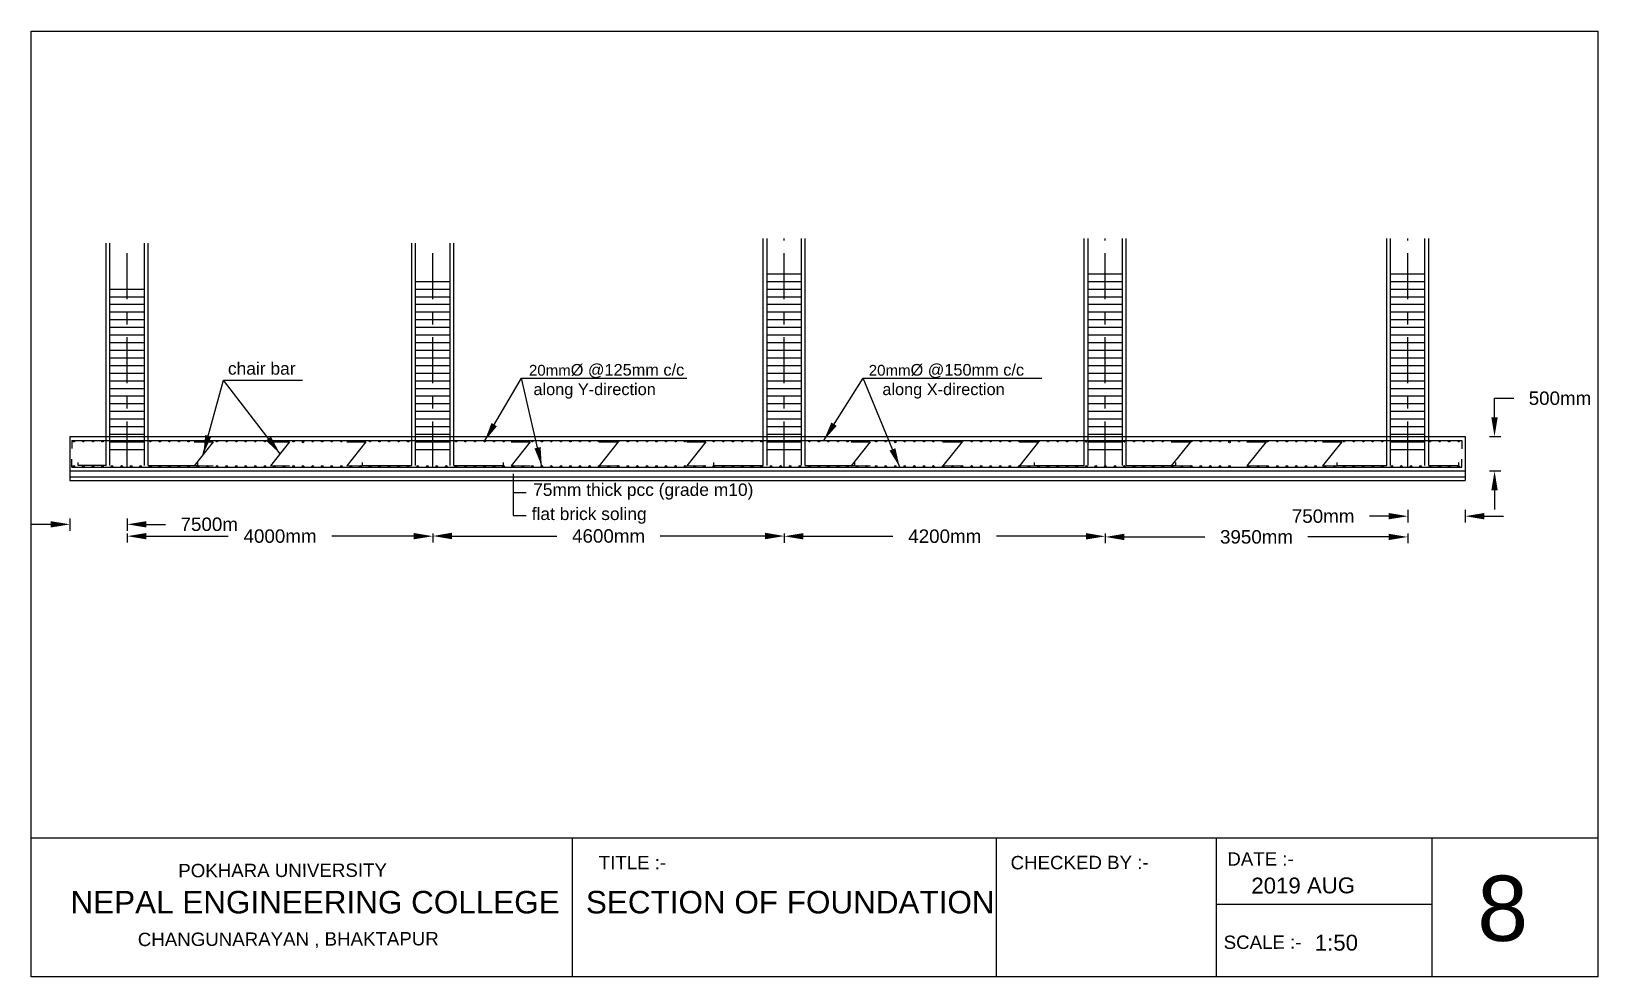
# Model space of a CAD drawing. Header units: metres. Extents: x 3 to 189, y -54 to 67.
# Drawn here: x 92.81 to 105.11, y -30.03 to -22.6 of the extents above; entities that cross this region are included whole.
import ezdxf

# ---------------------------------------------------------------- set-up
doc = ezdxf.new("R2010")
doc.units = ezdxf.units.M
doc.header["$LTSCALE"] = 0.015
doc.header["$MEASUREMENT"] = 0
doc.linetypes.add('ACAD_ISO04W100', pattern=[30, 24, -3, 0, -3])
doc.styles.get("Standard").update_dxf_attribs({"font": 'arial.ttf'})
doc.dimstyles.get("Standard").update_dxf_attribs({"dimscale": 1.005, "dimtxt": 0.105, "dimasz": 0.15, "dimexe": 0.05, "dimexo": 0.1, "dimgap": 0.125, "dimtad": 0, "dimtih": 1, "dimtoh": 1, "dimdec": 4, "dimzin": 0, "dimdsep": 46, "dimtxsty": 'Standard', "dimcen": 0.115, "dimadec": 3, "dimazin": 0, "dimtfac": 1, "dimtdec": 4, "dimtofl": 0, "dimtmove": 0, "dimatfit": 3, "dimfxl": 1, "dimfxlon": 1, "dimtolj": 1, "dimtzin": 0, "dimarcsym": 0})

msp = doc.modelspace()

# ---------------------------------------------------------------- texts
at = {"linetype": 'Continuous'}
for s, height, p in [('POKHARA UNIVERSITY', 0.105, (93.96201, -29.24522)), ('TITLE :-', 0.105, (97.26371, -29.18287)), ('CHECKED BY :-', 0.105, (100.498, -29.18287)), ('DATE :-', 0.105, (102.19974, -29.15427)), ('2019 AUG ', 0.124819, (102.38847, -29.37291)), ('8', 0.51264, (104.16324, -29.74548)), ('CHANGUNARAYAN , BHAKTAPUR', 0.105, (93.6441, -29.78579)), ('SCALE :-', 0.105, (102.17101, -29.80819)), ('1:50', 0.124819, (102.88652, -29.82173))]:
    msp.add_text(s, height=height, rotation=0.15, dxfattribs=at).set_placement(p)
at = {"linetype": 'Continuous', "attachment_point": 1}
for s, width, gutter_width, insert, char_height in [('chair bar', 1.1048268, 0.48872, (94.35173, -25.19986), 0.097744), ('20mm{\\H1.08333x;Ø @125mm c/c\\P along Y-direction}', 1.5139611, 0.42307, (96.71534, -25.21361), 0.0846146), ('20mm{\\H1.08333x;Ø @150mm c/c\\P   along X-direction}', 1.5139611, 0.42307, (99.38399, -25.21361), 0.0846146), ('75mm thick pcc (grade m10)', 1.9271338, 0.48872, (96.74818, -26.15203), 0.0977445), ('flat brick soling', 1.1048268, 0.48872, (96.73701, -26.34161), 0.0977445), ('NEPAL ENGINEERING COLLEGE', 7.6490582, 0.8836, (93.11549, -29.35214), 0.1767205), ('SECTION OF FOUNDATION', 7.6490582, 0.8836, (97.16301, -29.35214), 0.1767205)]:
    msp.add_mtext_dynamic_manual_height_columns(s, width=width, gutter_width=gutter_width, heights=[0], dxfattribs=dict(at, insert=insert, char_height=char_height))

# ---------------------------------------------------------------- blocks, each defined once
blk = doc.blocks.new('*D128')
at = {"color": 0, "linetype": 'Continuous', "lineweight": -2, "transparency": 16777216}
for p, q in [((93.561, -26.546), (93.561, -26.616)), ((93.711, -26.566), (94.354, -26.566)), ((95.81, -26.566), (95.167, -26.566)), ((95.961, -26.546), (95.961, -26.616))]:
    blk.add_line(p, q, dxfattribs=at)
at = {"color": 0, "linetype": 'Continuous', "transparency": 16777216}
for points in [[(93.711, -26.541), (93.711, -26.591), (93.561, -26.566)], [(95.81, -26.541), (95.81, -26.591), (95.961, -26.566)]]:
    blk.add_solid(points, dxfattribs=at)
at = {"layer": 'Defpoints', "color": 0, "linetype": 'Continuous', "transparency": 16777216}
for p in [(93.561, -26.445), (95.961, -26.445), (95.961, -26.566)]:
    blk.add_point(p, dxfattribs=at)
at = {"color": 0, "linetype": 'Continuous', "transparency": 16777216, "insert": (94.761, -26.566), "char_height": 0.1055, "attachment_point": 5}
blk.add_mtext('\\A1;4000mm', dxfattribs=at)
blk = doc.blocks.new('*D129')
at = {"color": 0, "linetype": 'Continuous', "lineweight": -2, "transparency": 16777216}
for p, q in [((95.961, -26.546), (95.961, -26.615)), ((96.111, -26.565), (96.934, -26.565)), ((98.57, -26.565), (97.747, -26.565)), ((98.721, -26.546), (98.721, -26.615))]:
    blk.add_line(p, q, dxfattribs=at)
at = {"color": 0, "linetype": 'Continuous', "transparency": 16777216}
for points in [[(96.111, -26.539), (96.111, -26.59), (95.961, -26.565)], [(98.57, -26.539), (98.57, -26.59), (98.721, -26.565)]]:
    blk.add_solid(points, dxfattribs=at)
at = {"layer": 'Defpoints', "color": 0, "linetype": 'Continuous', "transparency": 16777216}
for p in [(95.961, -26.445), (98.721, -26.445), (98.721, -26.565)]:
    blk.add_point(p, dxfattribs=at)
at = {"color": 0, "linetype": 'Continuous', "transparency": 16777216, "insert": (97.341, -26.565), "char_height": 0.1055, "attachment_point": 5}
blk.add_mtext('\\A1;4600mm', dxfattribs=at)
blk = doc.blocks.new('*D130')
at = {"color": 0, "linetype": 'Continuous', "lineweight": -2, "transparency": 16777216}
for p, q in [((98.721, -26.546), (98.721, -26.617)), ((98.871, -26.567), (99.574, -26.567)), ((101.09, -26.567), (100.387, -26.567)), ((101.241, -26.546), (101.241, -26.617))]:
    blk.add_line(p, q, dxfattribs=at)
at = {"color": 0, "linetype": 'Continuous', "transparency": 16777216}
for points in [[(98.871, -26.542), (98.871, -26.592), (98.721, -26.567)], [(101.09, -26.542), (101.09, -26.592), (101.241, -26.567)]]:
    blk.add_solid(points, dxfattribs=at)
at = {"layer": 'Defpoints', "color": 0, "linetype": 'Continuous', "transparency": 16777216}
for p in [(98.721, -26.445), (101.241, -26.445), (101.241, -26.567)]:
    blk.add_point(p, dxfattribs=at)
at = {"color": 0, "linetype": 'Continuous', "transparency": 16777216, "insert": (99.981, -26.567), "char_height": 0.1055, "attachment_point": 5}
blk.add_mtext('\\A1;4200mm', dxfattribs=at)
blk = doc.blocks.new('*D131')
at = {"color": 0, "linetype": 'Continuous', "lineweight": -2, "transparency": 16777216}
for p, q in [((101.241, -26.546), (101.241, -26.622)), ((103.617, -26.546), (103.617, -26.622)), ((101.391, -26.572), (102.024, -26.572)), ((103.466, -26.572), (102.833, -26.572))]:
    blk.add_line(p, q, dxfattribs=at)
at = {"color": 0, "linetype": 'Continuous', "transparency": 16777216}
for points in [[(101.391, -26.547), (101.391, -26.597), (101.241, -26.572)], [(103.466, -26.547), (103.466, -26.597), (103.617, -26.572)]]:
    blk.add_solid(points, dxfattribs=at)
at = {"layer": 'Defpoints', "color": 0, "linetype": 'Continuous', "transparency": 16777216}
for p in [(101.241, -26.445), (103.617, -26.445), (103.617, -26.572)]:
    blk.add_point(p, dxfattribs=at)
at = {"color": 0, "linetype": 'Continuous', "transparency": 16777216, "insert": (102.429, -26.572), "char_height": 0.1055, "attachment_point": 5}
blk.add_mtext('\\A1;3950mm', dxfattribs=at)
blk = doc.blocks.new('*D132')
at = {"color": 0, "linetype": 'Continuous', "lineweight": -2, "transparency": 16777216}
for p, q in [((93.111, -26.426), (93.111, -26.523)), ((93.561, -26.426), (93.561, -26.523)), ((92.96, -26.473), (92.809, -26.473)), ((93.711, -26.473), (93.862, -26.473))]:
    blk.add_line(p, q, dxfattribs=at)
at = {"color": 0, "linetype": 'Continuous', "transparency": 16777216}
for points in [[(92.96, -26.448), (92.96, -26.498), (93.111, -26.473)], [(93.711, -26.448), (93.711, -26.498), (93.561, -26.473)]]:
    blk.add_solid(points, dxfattribs=at)
at = {"layer": 'Defpoints', "color": 0, "linetype": 'Continuous', "transparency": 16777216}
for p in [(93.111, -26.325), (93.561, -26.325), (93.561, -26.473)]:
    blk.add_point(p, dxfattribs=at)
at = {"color": 0, "linetype": 'Continuous', "transparency": 16777216, "insert": (94.205, -26.473), "char_height": 0.1055, "attachment_point": 5}
blk.add_mtext('\\A1;7500m', dxfattribs=at)
blk = doc.blocks.new('*D133')
at = {"color": 0, "linetype": 'Continuous', "lineweight": -2, "transparency": 16777216}
for p, q in [((103.466, -26.409), (103.315, -26.409)), ((103.617, -26.36), (103.617, -26.459)), ((104.067, -26.36), (104.067, -26.459)), ((104.217, -26.409), (104.368, -26.409))]:
    blk.add_line(p, q, dxfattribs=at)
at = {"color": 0, "linetype": 'Continuous', "transparency": 16777216}
for points in [[(103.466, -26.384), (103.466, -26.434), (103.617, -26.409)], [(104.217, -26.384), (104.217, -26.434), (104.067, -26.409)]]:
    blk.add_solid(points, dxfattribs=at)
at = {"layer": 'Defpoints', "color": 0, "linetype": 'Continuous', "transparency": 16777216}
for p in [(103.617, -26.259), (104.067, -26.259), (103.617, -26.409)]:
    blk.add_point(p, dxfattribs=at)
at = {"color": 0, "linetype": 'Continuous', "transparency": 16777216, "insert": (102.952, -26.409), "char_height": 0.1055, "attachment_point": 5}
blk.add_mtext('\\A1;750mm', dxfattribs=at)
blk = doc.blocks.new('*D134')
at = {"color": 0, "linetype": 'Continuous', "lineweight": -2, "transparency": 16777216}
for p, q in [((104.298, -25.633), (104.298, -25.483)), ((104.298, -25.483), (104.449, -25.483)), ((104.258, -25.784), (104.348, -25.784)), ((104.258, -26.054), (104.348, -26.054)), ((104.298, -26.205), (104.298, -26.356))]:
    blk.add_line(p, q, dxfattribs=at)
at = {"color": 0, "linetype": 'Continuous', "transparency": 16777216}
for points in [[(104.273, -25.633), (104.323, -25.633), (104.298, -25.784)], [(104.273, -26.205), (104.323, -26.205), (104.298, -26.054)]]:
    blk.add_solid(points, dxfattribs=at)
at = {"layer": 'Defpoints', "color": 0, "linetype": 'Continuous', "transparency": 16777216}
for p in [(104.157, -25.784), (104.298, -25.784), (104.157, -26.054)]:
    blk.add_point(p, dxfattribs=at)
at = {"color": 0, "linetype": 'Continuous', "transparency": 16777216, "insert": (104.812, -25.483), "char_height": 0.1055, "attachment_point": 5}
blk.add_mtext('\\A1;500mm', dxfattribs=at)

# ---------------------------------------------------------------- dimensions: what is measured, and where the dimension line sits
at = {"linetype": 'Continuous'}
dim = msp.add_linear_dim(base=(104.29784, -25.78405), p1=(104.15711, -26.05405), p2=(104.15711, -25.78405), angle=90, text='500mm', dimstyle='Standard', override={"dimpost": 'm'}, dxfattribs=at)
dim.commit()
dim.dimension.update_dxf_attribs({"geometry": '*D134', "text_midpoint": (104.81219, -25.48255)})
for base, p1, p2, text, picture, middle in [((103.61663, -26.40873), (104.06663, -26.25943), (103.61663, -26.25943), '750mm', '*D133', (102.95196, -26.40873)), ((93.56063, -26.47269), (93.11063, -26.32541), (93.56063, -26.32541), '7500m', '*D132', (94.20488, -26.47269)), ((95.96063, -26.56588), (93.56063, -26.4452), (95.96063, -26.4452), '4000mm', '*D128', (94.76063, -26.56588)), ((98.72063, -26.56452), (95.96063, -26.4452), (98.72063, -26.4452), '4600mm', '*D129', (97.34063, -26.56452)), ((101.24063, -26.56686), (98.72063, -26.4452), (101.24063, -26.4452), '4200mm', '*D130', (99.98063, -26.56686)), ((103.61663, -26.57223), (101.24063, -26.44507), (103.61663, -26.4452), '3950mm', '*D131', (102.42863, -26.57223))]:
    dim = msp.add_linear_dim(base=base, p1=p1, p2=p2, text=text, dimstyle='Standard', override={"dimpost": 'm'}, dxfattribs=at)
    dim.commit()
    dim.dimension.update_dxf_attribs({"geometry": picture, "text_midpoint": middle})

# ---------------------------------------------------------------- hatches: boundary and pattern name
h = msp.add_hatch(color=256)
h.dxf.hatch_style = 1
h.paths.add_polyline_path([(93.14787, -25.82005, 1), (93.13587, -25.82005, 1)])
h = msp.add_hatch(color=256)
h.dxf.hatch_style = 1
h.paths.add_polyline_path([(93.21087, -25.82005, 1), (93.22287, -25.82005, 1)])
h = msp.add_hatch(color=256)
h.dxf.hatch_style = 1
h.paths.add_polyline_path([(93.29787, -25.82005, 1), (93.28587, -25.82005, 1)])
h = msp.add_hatch(color=256)
h.dxf.hatch_style = 1
h.paths.add_polyline_path([(93.37287, -25.82005, 1), (93.36087, -25.82005, 1)])
h = msp.add_hatch(color=256)
h.dxf.hatch_style = 1
h.paths.add_polyline_path([(93.44787, -25.82005, 1), (93.43587, -25.82005, 1)])
h = msp.add_hatch(color=256)
h.dxf.hatch_style = 1
h.paths.add_polyline_path([(93.52287, -25.82005, 1), (93.51087, -25.82005, 1)])
h = msp.add_hatch(color=256)
h.dxf.hatch_style = 1
h.paths.add_polyline_path([(93.59787, -25.82005, 1), (93.58587, -25.82005, 1)])
h = msp.add_hatch(color=256)
h.dxf.hatch_style = 1
h.paths.add_polyline_path([(93.67287, -25.82005, 1), (93.66087, -25.82005, 1)])
h = msp.add_hatch(color=256)
h.dxf.hatch_style = 1
h.paths.add_polyline_path([(93.74787, -25.82005, 1), (93.73587, -25.82005, 1)])
h = msp.add_hatch(color=256)
h.dxf.hatch_style = 1
h.paths.add_polyline_path([(93.82287, -25.82005, 1), (93.81087, -25.82005, 1)])
h = msp.add_hatch(color=256)
h.dxf.hatch_style = 1
h.paths.add_polyline_path([(93.89787, -25.82005, 1), (93.88587, -25.82005, 1)])
h = msp.add_hatch(color=256)
h.dxf.hatch_style = 1
h.paths.add_polyline_path([(93.97287, -25.82005, 1), (93.96087, -25.82005, 1)])
h = msp.add_hatch(color=256)
h.dxf.hatch_style = 1
h.paths.add_polyline_path([(94.04787, -25.82005, 1), (94.03587, -25.82005, 1)])
h = msp.add_hatch(color=256)
h.dxf.hatch_style = 1
h.paths.add_polyline_path([(94.12287, -25.82005, 1), (94.11087, -25.82005, 1)])
h = msp.add_hatch(color=256)
h.dxf.hatch_style = 1
h.paths.add_polyline_path([(94.19787, -25.82005, 1), (94.18587, -25.82005, 1)])
h = msp.add_hatch(color=256)
h.dxf.hatch_style = 1
h.paths.add_polyline_path([(94.27287, -25.82005, 1), (94.26087, -25.82005, 1)])
h = msp.add_hatch(color=256)
h.dxf.hatch_style = 1
h.paths.add_polyline_path([(94.34787, -25.82005, 1), (94.33587, -25.82005, 1)])
h = msp.add_hatch(color=256)
h.dxf.hatch_style = 1
h.paths.add_polyline_path([(94.42287, -25.82005, 1), (94.41087, -25.82005, 1)])
h = msp.add_hatch(color=256)
h.dxf.hatch_style = 1
h.paths.add_polyline_path([(94.49787, -25.82005, 1), (94.48587, -25.82005, 1)])
h = msp.add_hatch(color=256)
h.dxf.hatch_style = 1
h.paths.add_polyline_path([(94.57287, -25.82005, 1), (94.56087, -25.82005, 1)])
h = msp.add_hatch(color=256)
h.dxf.hatch_style = 1
h.paths.add_polyline_path([(94.64787, -25.82005, 1), (94.63587, -25.82005, 1)])
h = msp.add_hatch(color=256)
h.dxf.hatch_style = 1
h.paths.add_polyline_path([(94.72287, -25.82005, 1), (94.71087, -25.82005, 1)])
h = msp.add_hatch(color=256)
h.dxf.hatch_style = 1
h.paths.add_polyline_path([(94.79787, -25.82005, 1), (94.78587, -25.82005, 1)])
h = msp.add_hatch(color=256)
h.dxf.hatch_style = 1
h.paths.add_polyline_path([(94.87287, -25.82005, 1), (94.86087, -25.82005, 1)])
h = msp.add_hatch(color=256)
h.dxf.hatch_style = 1
h.paths.add_polyline_path([(94.94787, -25.82605, 1), (94.93587, -25.82605, 1)])
h = msp.add_hatch(color=256)
h.dxf.hatch_style = 1
h.paths.add_polyline_path([(95.02287, -25.82005, 1), (95.01087, -25.82005, 1)])
h = msp.add_hatch(color=256)
h.dxf.hatch_style = 1
h.paths.add_polyline_path([(95.09787, -25.82005, 1), (95.08587, -25.82005, 1)])
h = msp.add_hatch(color=256)
h.dxf.hatch_style = 1
h.paths.add_polyline_path([(95.17287, -25.82005, 1), (95.16087, -25.82005, 1)])
h = msp.add_hatch(color=256)
h.dxf.hatch_style = 1
h.paths.add_polyline_path([(95.24787, -25.82005, 1), (95.23587, -25.82005, 1)])
h = msp.add_hatch(color=256)
h.dxf.hatch_style = 1
h.paths.add_polyline_path([(95.32287, -25.82005, 1), (95.31087, -25.82005, 1)])
h = msp.add_hatch(color=256)
h.dxf.hatch_style = 1
h.paths.add_polyline_path([(95.39787, -25.82005, 1), (95.38587, -25.82005, 1)])
h = msp.add_hatch(color=256)
h.dxf.hatch_style = 1
h.paths.add_polyline_path([(95.47287, -25.82005, 1), (95.46087, -25.82005, 1)])
h = msp.add_hatch(color=256)
h.dxf.hatch_style = 1
h.paths.add_polyline_path([(95.54787, -25.82005, 1), (95.53587, -25.82005, 1)])
h = msp.add_hatch(color=256)
h.dxf.hatch_style = 1
h.paths.add_polyline_path([(95.62287, -25.82005, 1), (95.61087, -25.82005, 1)])
h = msp.add_hatch(color=256)
h.dxf.hatch_style = 1
h.paths.add_polyline_path([(95.69787, -25.82005, 1), (95.68587, -25.82005, 1)])
h = msp.add_hatch(color=256)
h.dxf.hatch_style = 1
h.paths.add_polyline_path([(95.77287, -25.82005, 1), (95.76087, -25.82005, 1)])
h = msp.add_hatch(color=256)
h.dxf.hatch_style = 1
h.paths.add_polyline_path([(95.84787, -25.82005, 1), (95.83587, -25.82005, 1)])
h = msp.add_hatch(color=256)
h.dxf.hatch_style = 1
h.paths.add_polyline_path([(95.92287, -25.82005, 1), (95.91087, -25.82005, 1)])
h = msp.add_hatch(color=256)
h.dxf.hatch_style = 1
h.paths.add_polyline_path([(95.99787, -25.82005, 1), (95.98587, -25.82005, 1)])
h = msp.add_hatch(color=256)
h.dxf.hatch_style = 1
h.paths.add_polyline_path([(96.07287, -25.82005, 1), (96.06087, -25.82005, 1)])
h = msp.add_hatch(color=256)
h.dxf.hatch_style = 1
h.paths.add_polyline_path([(96.14787, -25.82005, 1), (96.13587, -25.82005, 1)])
h = msp.add_hatch(color=256)
h.dxf.hatch_style = 1
h.paths.add_polyline_path([(96.22287, -25.82005, 1), (96.21087, -25.82005, 1)])
h = msp.add_hatch(color=256)
h.dxf.hatch_style = 1
h.paths.add_polyline_path([(96.29787, -25.82005, 1), (96.28587, -25.82005, 1)])
h = msp.add_hatch(color=256)
h.dxf.hatch_style = 1
h.paths.add_polyline_path([(96.37287, -25.82005, 1), (96.36087, -25.82005, 1)])
h = msp.add_hatch(color=256)
h.dxf.hatch_style = 1
h.paths.add_polyline_path([(96.44787, -25.82005, 1), (96.43587, -25.82005, 1)])
h = msp.add_hatch(color=256)
h.dxf.hatch_style = 1
h.paths.add_polyline_path([(96.52287, -25.82005, 1), (96.51087, -25.82005, 1)])
h = msp.add_hatch(color=256)
h.dxf.hatch_style = 1
h.paths.add_polyline_path([(96.59787, -25.82005, 1), (96.58587, -25.82005, 1)])
h = msp.add_hatch(color=256)
h.dxf.hatch_style = 1
h.paths.add_polyline_path([(96.67287, -25.82005, 1), (96.66087, -25.82005, 1)])
h = msp.add_hatch(color=256)
h.dxf.hatch_style = 1
h.paths.add_polyline_path([(96.74787, -25.82005, 1), (96.73587, -25.82005, 1)])
h = msp.add_hatch(color=256)
h.dxf.hatch_style = 1
h.paths.add_polyline_path([(96.82287, -25.82005, 1), (96.81087, -25.82005, 1)])
h = msp.add_hatch(color=256)
h.dxf.hatch_style = 1
h.paths.add_polyline_path([(96.89787, -25.82005, 1), (96.88587, -25.82005, 1)])
h = msp.add_hatch(color=256)
h.dxf.hatch_style = 1
h.paths.add_polyline_path([(96.97287, -25.82005, 1), (96.96087, -25.82005, 1)])
h = msp.add_hatch(color=256)
h.dxf.hatch_style = 1
h.paths.add_polyline_path([(97.04787, -25.82005, 1), (97.03587, -25.82005, 1)])
h = msp.add_hatch(color=256)
h.dxf.hatch_style = 1
h.paths.add_polyline_path([(97.12287, -25.82005, 1), (97.11087, -25.82005, 1)])
h = msp.add_hatch(color=256)
h.dxf.hatch_style = 1
h.paths.add_polyline_path([(97.19787, -25.82005, 1), (97.18587, -25.82005, 1)])
h = msp.add_hatch(color=256)
h.dxf.hatch_style = 1
h.paths.add_polyline_path([(97.27287, -25.82005, 1), (97.26087, -25.82005, 1)])
h = msp.add_hatch(color=256)
h.dxf.hatch_style = 1
h.paths.add_polyline_path([(97.34787, -25.82005, 1), (97.33587, -25.82005, 1)])
h = msp.add_hatch(color=256)
h.dxf.hatch_style = 1
h.paths.add_polyline_path([(97.42287, -25.82005, 1), (97.41087, -25.82005, 1)])
h = msp.add_hatch(color=256)
h.dxf.hatch_style = 1
h.paths.add_polyline_path([(97.49787, -25.82005, 1), (97.48587, -25.82005, 1)])
h = msp.add_hatch(color=256)
h.dxf.hatch_style = 1
h.paths.add_polyline_path([(97.57287, -25.82005, 1), (97.56087, -25.82005, 1)])
h = msp.add_hatch(color=256)
h.dxf.hatch_style = 1
h.paths.add_polyline_path([(97.64787, -25.82005, 1), (97.63587, -25.82005, 1)])
h = msp.add_hatch(color=256)
h.dxf.hatch_style = 1
h.paths.add_polyline_path([(97.72287, -25.82005, 1), (97.71087, -25.82005, 1)])
h = msp.add_hatch(color=256)
h.dxf.hatch_style = 1
h.paths.add_polyline_path([(97.79787, -25.82005, 1), (97.78587, -25.82005, 1)])
h = msp.add_hatch(color=256)
h.dxf.hatch_style = 1
h.paths.add_polyline_path([(97.87287, -25.82005, 1), (97.86087, -25.82005, 1)])
h = msp.add_hatch(color=256)
h.dxf.hatch_style = 1
h.paths.add_polyline_path([(97.94787, -25.82005, 1), (97.93587, -25.82005, 1)])
h = msp.add_hatch(color=256)
h.dxf.hatch_style = 1
h.paths.add_polyline_path([(98.02287, -25.82005, 1), (98.01087, -25.82005, 1)])
h = msp.add_hatch(color=256)
h.dxf.hatch_style = 1
h.paths.add_polyline_path([(98.09787, -25.82005, 1), (98.08587, -25.82005, 1)])
h = msp.add_hatch(color=256)
h.dxf.hatch_style = 1
h.paths.add_polyline_path([(98.17287, -25.82005, 1), (98.16087, -25.82005, 1)])
h = msp.add_hatch(color=256)
h.dxf.hatch_style = 1
h.paths.add_polyline_path([(98.24787, -25.82005, 1), (98.23587, -25.82005, 1)])
h = msp.add_hatch(color=256)
h.dxf.hatch_style = 1
h.paths.add_polyline_path([(98.32287, -25.82005, 1), (98.31087, -25.82005, 1)])
h = msp.add_hatch(color=256)
h.dxf.hatch_style = 1
h.paths.add_polyline_path([(98.39787, -25.82005, 1), (98.38587, -25.82005, 1)])
h = msp.add_hatch(color=256)
h.dxf.hatch_style = 1
h.paths.add_polyline_path([(98.47287, -25.82005, 1), (98.46087, -25.82005, 1)])
h = msp.add_hatch(color=256)
h.dxf.hatch_style = 1
h.paths.add_polyline_path([(98.54787, -25.82005, 1), (98.53587, -25.82005, 1)])
h = msp.add_hatch(color=256)
h.dxf.hatch_style = 1
h.paths.add_polyline_path([(98.62287, -25.82005, 1), (98.61087, -25.82005, 1)])
h = msp.add_hatch(color=256)
h.dxf.hatch_style = 1
h.paths.add_polyline_path([(98.69787, -25.82005, 1), (98.68587, -25.82005, 1)])
h = msp.add_hatch(color=256)
h.dxf.hatch_style = 1
h.paths.add_polyline_path([(98.77287, -25.82005, 1), (98.76087, -25.82005, 1)])
h = msp.add_hatch(color=256)
h.dxf.hatch_style = 1
h.paths.add_polyline_path([(98.84787, -25.82005, 1), (98.83587, -25.82005, 1)])
h = msp.add_hatch(color=256)
h.dxf.hatch_style = 1
h.paths.add_polyline_path([(98.92287, -25.82005, 1), (98.91087, -25.82005, 1)])
h = msp.add_hatch(color=256)
h.dxf.hatch_style = 1
h.paths.add_polyline_path([(98.99787, -25.82005, 1), (98.98587, -25.82005, 1)])
h = msp.add_hatch(color=256)
h.dxf.hatch_style = 1
h.paths.add_polyline_path([(99.07287, -25.82005, 1), (99.06087, -25.82005, 1)])
h = msp.add_hatch(color=256)
h.dxf.hatch_style = 1
h.paths.add_polyline_path([(99.14787, -25.82005, 1), (99.13587, -25.82005, 1)])
h = msp.add_hatch(color=256)
h.dxf.hatch_style = 1
h.paths.add_polyline_path([(99.22287, -25.82005, 1), (99.21087, -25.82005, 1)])
h = msp.add_hatch(color=256)
h.dxf.hatch_style = 1
h.paths.add_polyline_path([(99.29787, -25.82005, 1), (99.28587, -25.82005, 1)])
h = msp.add_hatch(color=256)
h.dxf.hatch_style = 1
h.paths.add_polyline_path([(99.37287, -25.82005, 1), (99.36087, -25.82005, 1)])
h = msp.add_hatch(color=256)
h.dxf.hatch_style = 1
h.paths.add_polyline_path([(99.44787, -25.82005, 1), (99.43587, -25.82005, 1)])
h = msp.add_hatch(color=256)
h.dxf.hatch_style = 1
h.paths.add_polyline_path([(99.52287, -25.82005, 1), (99.51087, -25.82005, 1)])
h = msp.add_hatch(color=256)
h.dxf.hatch_style = 1
h.paths.add_polyline_path([(99.59787, -25.82605, 1), (99.58587, -25.82605, 1)])
h = msp.add_hatch(color=256)
h.dxf.hatch_style = 1
h.paths.add_polyline_path([(99.67287, -25.82005, 1), (99.66087, -25.82005, 1)])
h = msp.add_hatch(color=256)
h.dxf.hatch_style = 1
h.paths.add_polyline_path([(99.74787, -25.82005, 1), (99.73587, -25.82005, 1)])
h = msp.add_hatch(color=256)
h.dxf.hatch_style = 1
h.paths.add_polyline_path([(99.82287, -25.82005, 1), (99.81087, -25.82005, 1)])
h = msp.add_hatch(color=256)
h.dxf.hatch_style = 1
h.paths.add_polyline_path([(99.89787, -25.82005, 1), (99.88587, -25.82005, 1)])
h = msp.add_hatch(color=256)
h.dxf.hatch_style = 1
h.paths.add_polyline_path([(99.97287, -25.82005, 1), (99.96087, -25.82005, 1)])
h = msp.add_hatch(color=256)
h.dxf.hatch_style = 1
h.paths.add_polyline_path([(100.04787, -25.82005, 1), (100.03587, -25.82005, 1)])
h = msp.add_hatch(color=256)
h.dxf.hatch_style = 1
h.paths.add_polyline_path([(100.12287, -25.82005, 1), (100.11087, -25.82005, 1)])
h = msp.add_hatch(color=256)
h.dxf.hatch_style = 1
h.paths.add_polyline_path([(100.19787, -25.82005, 1), (100.18587, -25.82005, 1)])
h = msp.add_hatch(color=256)
h.dxf.hatch_style = 1
h.paths.add_polyline_path([(100.27287, -25.82005, 1), (100.26087, -25.82005, 1)])
h = msp.add_hatch(color=256)
h.dxf.hatch_style = 1
h.paths.add_polyline_path([(100.34787, -25.82005, 1), (100.33587, -25.82005, 1)])
h = msp.add_hatch(color=256)
h.dxf.hatch_style = 1
h.paths.add_polyline_path([(100.42287, -25.82005, 1), (100.41087, -25.82005, 1)])
h = msp.add_hatch(color=256)
h.dxf.hatch_style = 1
h.paths.add_polyline_path([(100.49787, -25.82005, 1), (100.48587, -25.82005, 1)])
h = msp.add_hatch(color=256)
h.dxf.hatch_style = 1
h.paths.add_polyline_path([(100.57287, -25.82005, 1), (100.56087, -25.82005, 1)])
h = msp.add_hatch(color=256)
h.dxf.hatch_style = 1
h.paths.add_polyline_path([(100.64787, -25.82005, 1), (100.63587, -25.82005, 1)])
h = msp.add_hatch(color=256)
h.dxf.hatch_style = 1
h.paths.add_polyline_path([(100.72287, -25.82005, 1), (100.71087, -25.82005, 1)])
h = msp.add_hatch(color=256)
h.dxf.hatch_style = 1
h.paths.add_polyline_path([(100.79787, -25.82005, 1), (100.78587, -25.82005, 1)])
h = msp.add_hatch(color=256)
h.dxf.hatch_style = 1
h.paths.add_polyline_path([(100.87287, -25.82005, 1), (100.86087, -25.82005, 1)])
h = msp.add_hatch(color=256)
h.dxf.hatch_style = 1
h.paths.add_polyline_path([(100.94787, -25.82005, 1), (100.93587, -25.82005, 1)])
h = msp.add_hatch(color=256)
h.dxf.hatch_style = 1
h.paths.add_polyline_path([(101.02287, -25.82005, 1), (101.01087, -25.82005, 1)])
h = msp.add_hatch(color=256)
h.dxf.hatch_style = 1
h.paths.add_polyline_path([(101.09787, -25.82005, 1), (101.08587, -25.82005, 1)])
h = msp.add_hatch(color=256)
h.dxf.hatch_style = 1
h.paths.add_polyline_path([(101.17287, -25.82005, 1), (101.16087, -25.82005, 1)])
h = msp.add_hatch(color=256)
h.dxf.hatch_style = 1
h.paths.add_polyline_path([(101.24787, -25.82005, 1), (101.23587, -25.82005, 1)])
h = msp.add_hatch(color=256)
h.dxf.hatch_style = 1
h.paths.add_polyline_path([(101.32287, -25.82005, 1), (101.31087, -25.82005, 1)])
h = msp.add_hatch(color=256)
h.dxf.hatch_style = 1
h.paths.add_polyline_path([(101.39787, -25.82005, 1), (101.38587, -25.82005, 1)])
h = msp.add_hatch(color=256)
h.dxf.hatch_style = 1
h.paths.add_polyline_path([(101.47287, -25.82005, 1), (101.46087, -25.82005, 1)])
h = msp.add_hatch(color=256)
h.dxf.hatch_style = 1
h.paths.add_polyline_path([(101.54787, -25.82005, 1), (101.53587, -25.82005, 1)])
h = msp.add_hatch(color=256)
h.dxf.hatch_style = 1
h.paths.add_polyline_path([(101.62287, -25.82005, 1), (101.61087, -25.82005, 1)])
h = msp.add_hatch(color=256)
h.dxf.hatch_style = 1
h.paths.add_polyline_path([(101.69787, -25.82005, 1), (101.68587, -25.82005, 1)])
h = msp.add_hatch(color=256)
h.dxf.hatch_style = 1
h.paths.add_polyline_path([(101.77287, -25.82005, 1), (101.76087, -25.82005, 1)])
h = msp.add_hatch(color=256)
h.dxf.hatch_style = 1
h.paths.add_polyline_path([(101.84787, -25.82005, 1), (101.83587, -25.82005, 1)])
h = msp.add_hatch(color=256)
h.dxf.hatch_style = 1
h.paths.add_polyline_path([(101.92287, -25.82005, 1), (101.91087, -25.82005, 1)])
h = msp.add_hatch(color=256)
h.dxf.hatch_style = 1
h.paths.add_polyline_path([(101.99787, -25.82005, 1), (101.98587, -25.82005, 1)])
h = msp.add_hatch(color=256)
h.dxf.hatch_style = 1
h.paths.add_polyline_path([(102.07287, -25.82005, 1), (102.06087, -25.82005, 1)])
h = msp.add_hatch(color=256)
h.dxf.hatch_style = 1
h.paths.add_polyline_path([(102.14787, -25.82005, 1), (102.13587, -25.82005, 1)])
h = msp.add_hatch(color=256)
h.dxf.hatch_style = 1
h.paths.add_polyline_path([(102.22287, -25.82605, 1), (102.21087, -25.82605, 1)])
h = msp.add_hatch(color=256)
h.dxf.hatch_style = 1
h.paths.add_polyline_path([(102.29787, -25.82005, 1), (102.28587, -25.82005, 1)])
h = msp.add_hatch(color=256)
h.dxf.hatch_style = 1
h.paths.add_polyline_path([(102.37287, -25.82005, 1), (102.36087, -25.82005, 1)])
h = msp.add_hatch(color=256)
h.dxf.hatch_style = 1
h.paths.add_polyline_path([(102.44787, -25.82005, 1), (102.43587, -25.82005, 1)])
h = msp.add_hatch(color=256)
h.dxf.hatch_style = 1
h.paths.add_polyline_path([(102.52287, -25.82005, 1), (102.51087, -25.82005, 1)])
h = msp.add_hatch(color=256)
h.dxf.hatch_style = 1
h.paths.add_polyline_path([(102.59787, -25.82005, 1), (102.58587, -25.82005, 1)])
h = msp.add_hatch(color=256)
h.dxf.hatch_style = 1
h.paths.add_polyline_path([(102.67287, -25.82005, 1), (102.66087, -25.82005, 1)])
h = msp.add_hatch(color=256)
h.dxf.hatch_style = 1
h.paths.add_polyline_path([(102.74787, -25.82005, 1), (102.73587, -25.82005, 1)])
h = msp.add_hatch(color=256)
h.dxf.hatch_style = 1
h.paths.add_polyline_path([(102.82287, -25.82005, 1), (102.81087, -25.82005, 1)])
h = msp.add_hatch(color=256)
h.dxf.hatch_style = 1
h.paths.add_polyline_path([(102.89787, -25.82005, 1), (102.88587, -25.82005, 1)])
h = msp.add_hatch(color=256)
h.dxf.hatch_style = 1
h.paths.add_polyline_path([(102.97287, -25.82005, 1), (102.96087, -25.82005, 1)])
h = msp.add_hatch(color=256)
h.dxf.hatch_style = 1
h.paths.add_polyline_path([(103.04787, -25.82005, 1), (103.03587, -25.82005, 1)])
h = msp.add_hatch(color=256)
h.dxf.hatch_style = 1
h.paths.add_polyline_path([(103.12287, -25.82005, 1), (103.11087, -25.82005, 1)])
h = msp.add_hatch(color=256)
h.dxf.hatch_style = 1
h.paths.add_polyline_path([(103.19787, -25.82005, 1), (103.18587, -25.82005, 1)])
h = msp.add_hatch(color=256)
h.dxf.hatch_style = 1
h.paths.add_polyline_path([(103.27287, -25.82005, 1), (103.26087, -25.82005, 1)])
h = msp.add_hatch(color=256)
h.dxf.hatch_style = 1
h.paths.add_polyline_path([(103.34787, -25.82005, 1), (103.33587, -25.82005, 1)])
h = msp.add_hatch(color=256)
h.dxf.hatch_style = 1
h.paths.add_polyline_path([(103.42287, -25.82005, 1), (103.41087, -25.82005, 1)])
h = msp.add_hatch(color=256)
h.dxf.hatch_style = 1
h.paths.add_polyline_path([(103.49787, -25.82005, 1), (103.48587, -25.82005, 1)])
h = msp.add_hatch(color=256)
h.dxf.hatch_style = 1
h.paths.add_polyline_path([(103.57287, -25.82005, 1), (103.56087, -25.82005, 1)])
h = msp.add_hatch(color=256)
h.dxf.hatch_style = 1
h.paths.add_polyline_path([(103.64787, -25.82005, 1), (103.63587, -25.82005, 1)])
h = msp.add_hatch(color=256)
h.dxf.hatch_style = 1
h.paths.add_polyline_path([(103.72287, -25.82005, 1), (103.71087, -25.82005, 1)])
h = msp.add_hatch(color=256)
h.dxf.hatch_style = 1
h.paths.add_polyline_path([(103.79787, -25.82005, 1), (103.78587, -25.82005, 1)])
h = msp.add_hatch(color=256)
h.dxf.hatch_style = 1
h.paths.add_polyline_path([(103.87287, -25.82005, 1), (103.86087, -25.82005, 1)])
h = msp.add_hatch(color=256)
h.dxf.hatch_style = 1
h.paths.add_polyline_path([(103.94787, -25.82005, 1), (103.93587, -25.82005, 1)])
h = msp.add_hatch(color=256)
h.dxf.hatch_style = 1
h.paths.add_polyline_path([(104.02287, -25.82005, 1), (104.01087, -25.82005, 1)])
h = msp.add_hatch(color=256)
h.dxf.hatch_style = 1
h.paths.add_polyline_path([(93.14787, -26.01805, 1), (93.13587, -26.01805, 1)])
h = msp.add_hatch(color=256)
h.dxf.hatch_style = 1
h.paths.add_polyline_path([(93.22287, -26.01805, 1), (93.21087, -26.01805, 1)])
h = msp.add_hatch(color=256)
h.dxf.hatch_style = 1
h.paths.add_polyline_path([(93.29787, -26.01805, 1), (93.28587, -26.01805, 1)])
h = msp.add_hatch(color=256)
h.dxf.hatch_style = 1
h.paths.add_polyline_path([(93.37287, -26.01805, 1), (93.36087, -26.01805, 1)])
h = msp.add_hatch(color=256)
h.dxf.hatch_style = 1
h.paths.add_polyline_path([(93.44787, -26.01805, 1), (93.43587, -26.01805, 1)])
h = msp.add_hatch(color=256)
h.dxf.hatch_style = 1
h.paths.add_polyline_path([(93.52287, -26.01805, 1), (93.51087, -26.01805, 1)])
h = msp.add_hatch(color=256)
h.dxf.hatch_style = 1
h.paths.add_polyline_path([(93.59787, -26.01805, 1), (93.58587, -26.01805, 1)])
h = msp.add_hatch(color=256)
h.dxf.hatch_style = 1
h.paths.add_polyline_path([(93.67287, -26.01805, 1), (93.66087, -26.01805, 1)])
h = msp.add_hatch(color=256)
h.dxf.hatch_style = 1
h.paths.add_polyline_path([(93.74787, -26.01805, 1), (93.73587, -26.01805, 1)])
h = msp.add_hatch(color=256)
h.dxf.hatch_style = 1
h.paths.add_polyline_path([(93.82287, -26.01805, 1), (93.81087, -26.01805, 1)])
h = msp.add_hatch(color=256)
h.dxf.hatch_style = 1
h.paths.add_polyline_path([(93.89787, -26.01805, 1), (93.88587, -26.01805, 1)])
h = msp.add_hatch(color=256)
h.dxf.hatch_style = 1
h.paths.add_polyline_path([(93.97287, -26.01805, 1), (93.96087, -26.01805, 1)])
h = msp.add_hatch(color=256)
h.dxf.hatch_style = 1
h.paths.add_polyline_path([(94.04787, -26.01805, 1), (94.03587, -26.01805, 1)])
h = msp.add_hatch(color=256)
h.dxf.hatch_style = 1
h.paths.add_polyline_path([(94.12287, -26.01805, 1), (94.11087, -26.01805, 1)])
h = msp.add_hatch(color=256)
h.dxf.hatch_style = 1
h.paths.add_polyline_path([(94.19787, -26.01805, 1), (94.18587, -26.01805, 1)])
h = msp.add_hatch(color=256)
h.dxf.hatch_style = 1
h.paths.add_polyline_path([(94.27287, -26.01805, 1), (94.26087, -26.01805, 1)])
h = msp.add_hatch(color=256)
h.dxf.hatch_style = 1
h.paths.add_polyline_path([(94.34787, -26.01805, 1), (94.33587, -26.01805, 1)])
h = msp.add_hatch(color=256)
h.dxf.hatch_style = 1
h.paths.add_polyline_path([(94.42287, -26.01805, 1), (94.41087, -26.01805, 1)])
h = msp.add_hatch(color=256)
h.dxf.hatch_style = 1
h.paths.add_polyline_path([(94.49787, -26.01805, 1), (94.48587, -26.01805, 1)])
h = msp.add_hatch(color=256)
h.dxf.hatch_style = 1
h.paths.add_polyline_path([(94.57287, -26.01805, 1), (94.56087, -26.01805, 1)])
h = msp.add_hatch(color=256)
h.dxf.hatch_style = 1
h.paths.add_polyline_path([(94.64787, -26.01805, 1), (94.63587, -26.01805, 1)])
h = msp.add_hatch(color=256)
h.dxf.hatch_style = 1
h.paths.add_polyline_path([(94.72287, -26.01805, 1), (94.71087, -26.01805, 1)])
h = msp.add_hatch(color=256)
h.dxf.hatch_style = 1
h.paths.add_polyline_path([(94.79787, -26.01805, 1), (94.78587, -26.01805, 1)])
h = msp.add_hatch(color=256)
h.dxf.hatch_style = 1
h.paths.add_polyline_path([(94.87287, -26.01805, 1), (94.86087, -26.01805, 1)])
h = msp.add_hatch(color=256)
h.dxf.hatch_style = 1
h.paths.add_polyline_path([(94.94787, -26.01805, 1), (94.93587, -26.01805, 1)])
h = msp.add_hatch(color=256)
h.dxf.hatch_style = 1
h.paths.add_polyline_path([(95.02287, -26.01805, 1), (95.01087, -26.01805, 1)])
h = msp.add_hatch(color=256)
h.dxf.hatch_style = 1
h.paths.add_polyline_path([(95.09787, -26.01805, 1), (95.08587, -26.01805, 1)])
h = msp.add_hatch(color=256)
h.dxf.hatch_style = 1
h.paths.add_polyline_path([(95.17287, -26.01805, 1), (95.16087, -26.01805, 1)])
h = msp.add_hatch(color=256)
h.dxf.hatch_style = 1
h.paths.add_polyline_path([(95.24787, -26.01805, 1), (95.23587, -26.01805, 1)])
h = msp.add_hatch(color=256)
h.dxf.hatch_style = 1
h.paths.add_polyline_path([(95.32287, -26.01805, 1), (95.31087, -26.01805, 1)])
h = msp.add_hatch(color=256)
h.dxf.hatch_style = 1
h.paths.add_polyline_path([(95.39787, -26.01805, 1), (95.38587, -26.01805, 1)])
h = msp.add_hatch(color=256)
h.dxf.hatch_style = 1
h.paths.add_polyline_path([(95.47287, -26.01805, 1), (95.46087, -26.01805, 1)])
h = msp.add_hatch(color=256)
h.dxf.hatch_style = 1
h.paths.add_polyline_path([(95.54787, -26.01805, 1), (95.53587, -26.01805, 1)])
h = msp.add_hatch(color=256)
h.dxf.hatch_style = 1
h.paths.add_polyline_path([(95.62287, -26.01805, 1), (95.61087, -26.01805, 1)])
h = msp.add_hatch(color=256)
h.dxf.hatch_style = 1
h.paths.add_polyline_path([(95.69787, -26.01805, 1), (95.68587, -26.01805, 1)])
h = msp.add_hatch(color=256)
h.dxf.hatch_style = 1
h.paths.add_polyline_path([(95.77287, -26.01805, 1), (95.76087, -26.01805, 1)])
h = msp.add_hatch(color=256)
h.dxf.hatch_style = 1
h.paths.add_polyline_path([(95.84787, -26.01805, 1), (95.83587, -26.01805, 1)])
h = msp.add_hatch(color=256)
h.dxf.hatch_style = 1
h.paths.add_polyline_path([(95.92287, -26.01805, 1), (95.91087, -26.01805, 1)])
h = msp.add_hatch(color=256)
h.dxf.hatch_style = 1
h.paths.add_polyline_path([(95.99787, -26.01805, 1), (95.98587, -26.01805, 1)])
h = msp.add_hatch(color=256)
h.dxf.hatch_style = 1
h.paths.add_polyline_path([(96.07287, -26.01805, 1), (96.06087, -26.01805, 1)])
h = msp.add_hatch(color=256)
h.dxf.hatch_style = 1
h.paths.add_polyline_path([(96.14787, -26.01805, 1), (96.13587, -26.01805, 1)])
h = msp.add_hatch(color=256)
h.dxf.hatch_style = 1
h.paths.add_polyline_path([(96.22287, -26.01805, 1), (96.21087, -26.01805, 1)])
h = msp.add_hatch(color=256)
h.dxf.hatch_style = 1
h.paths.add_polyline_path([(96.29787, -26.01805, 1), (96.28587, -26.01805, 1)])
h = msp.add_hatch(color=256)
h.dxf.hatch_style = 1
h.paths.add_polyline_path([(96.37287, -26.01805, 1), (96.36087, -26.01805, 1)])
h = msp.add_hatch(color=256)
h.dxf.hatch_style = 1
h.paths.add_polyline_path([(96.44787, -26.01805, 1), (96.43587, -26.01805, 1)])
h = msp.add_hatch(color=256)
h.dxf.hatch_style = 1
h.paths.add_polyline_path([(96.52287, -26.01805, 1), (96.51087, -26.01805, 1)])
h = msp.add_hatch(color=256)
h.dxf.hatch_style = 1
h.paths.add_polyline_path([(96.59787, -26.01805, 1), (96.58587, -26.01805, 1)])
h = msp.add_hatch(color=256)
h.dxf.hatch_style = 1
h.paths.add_polyline_path([(96.67287, -26.01805, 1), (96.66087, -26.01805, 1)])
h = msp.add_hatch(color=256)
h.dxf.hatch_style = 1
h.paths.add_polyline_path([(96.74787, -26.01805, 1), (96.73587, -26.01805, 1)])
h = msp.add_hatch(color=256)
h.dxf.hatch_style = 1
h.paths.add_polyline_path([(96.82287, -26.01805, 1), (96.81087, -26.01805, 1)])
h = msp.add_hatch(color=256)
h.dxf.hatch_style = 1
h.paths.add_polyline_path([(96.89787, -26.01805, 1), (96.88587, -26.01805, 1)])
h = msp.add_hatch(color=256)
h.dxf.hatch_style = 1
h.paths.add_polyline_path([(96.97287, -26.01805, 1), (96.96087, -26.01805, 1)])
h = msp.add_hatch(color=256)
h.dxf.hatch_style = 1
h.paths.add_polyline_path([(97.04787, -26.01805, 1), (97.03587, -26.01805, 1)])
h = msp.add_hatch(color=256)
h.dxf.hatch_style = 1
h.paths.add_polyline_path([(97.12287, -26.01805, 1), (97.11087, -26.01805, 1)])
h = msp.add_hatch(color=256)
h.dxf.hatch_style = 1
h.paths.add_polyline_path([(97.19787, -26.01805, 1), (97.18587, -26.01805, 1)])
h = msp.add_hatch(color=256)
h.dxf.hatch_style = 1
h.paths.add_polyline_path([(97.27287, -26.01805, 1), (97.26087, -26.01805, 1)])
h = msp.add_hatch(color=256)
h.dxf.hatch_style = 1
h.paths.add_polyline_path([(97.34787, -26.01805, 1), (97.33587, -26.01805, 1)])
h = msp.add_hatch(color=256)
h.dxf.hatch_style = 1
h.paths.add_polyline_path([(97.42287, -26.01805, 1), (97.41087, -26.01805, 1)])
h = msp.add_hatch(color=256)
h.dxf.hatch_style = 1
h.paths.add_polyline_path([(97.49787, -26.01805, 1), (97.48587, -26.01805, 1)])
h = msp.add_hatch(color=256)
h.dxf.hatch_style = 1
h.paths.add_polyline_path([(97.57287, -26.01805, 1), (97.56087, -26.01805, 1)])
h = msp.add_hatch(color=256)
h.dxf.hatch_style = 1
h.paths.add_polyline_path([(97.64787, -26.01805, 1), (97.63587, -26.01805, 1)])
h = msp.add_hatch(color=256)
h.dxf.hatch_style = 1
h.paths.add_polyline_path([(97.72287, -26.01805, 1), (97.71087, -26.01805, 1)])
h = msp.add_hatch(color=256)
h.dxf.hatch_style = 1
h.paths.add_polyline_path([(97.79787, -26.01805, 1), (97.78587, -26.01805, 1)])
h = msp.add_hatch(color=256)
h.dxf.hatch_style = 1
h.paths.add_polyline_path([(97.87287, -26.01805, 1), (97.86087, -26.01805, 1)])
h = msp.add_hatch(color=256)
h.dxf.hatch_style = 1
h.paths.add_polyline_path([(97.94787, -26.01805, 1), (97.93587, -26.01805, 1)])
h = msp.add_hatch(color=256)
h.dxf.hatch_style = 1
h.paths.add_polyline_path([(98.02287, -26.01805, 1), (98.01087, -26.01805, 1)])
h = msp.add_hatch(color=256)
h.dxf.hatch_style = 1
h.paths.add_polyline_path([(98.09787, -26.01805, 1), (98.08587, -26.01805, 1)])
h = msp.add_hatch(color=256)
h.dxf.hatch_style = 1
h.paths.add_polyline_path([(98.17287, -26.01805, 1), (98.16087, -26.01805, 1)])
h = msp.add_hatch(color=256)
h.dxf.hatch_style = 1
h.paths.add_polyline_path([(98.24787, -26.01805, 1), (98.23587, -26.01805, 1)])
h = msp.add_hatch(color=256)
h.dxf.hatch_style = 1
h.paths.add_polyline_path([(98.32287, -26.01805, 1), (98.31087, -26.01805, 1)])
h = msp.add_hatch(color=256)
h.dxf.hatch_style = 1
h.paths.add_polyline_path([(98.39787, -26.01805, 1), (98.38587, -26.01805, 1)])
h = msp.add_hatch(color=256)
h.dxf.hatch_style = 1
h.paths.add_polyline_path([(98.47287, -26.01805, 1), (98.46087, -26.01805, 1)])
h = msp.add_hatch(color=256)
h.dxf.hatch_style = 1
h.paths.add_polyline_path([(98.54787, -26.01805, 1), (98.53587, -26.01805, 1)])
h = msp.add_hatch(color=256)
h.dxf.hatch_style = 1
h.paths.add_polyline_path([(98.62287, -26.01805, 1), (98.61087, -26.01805, 1)])
h = msp.add_hatch(color=256)
h.dxf.hatch_style = 1
h.paths.add_polyline_path([(98.69787, -26.01805, 1), (98.68587, -26.01805, 1)])
h = msp.add_hatch(color=256)
h.dxf.hatch_style = 1
h.paths.add_polyline_path([(98.77287, -26.01805, 1), (98.76087, -26.01805, 1)])
h = msp.add_hatch(color=256)
h.dxf.hatch_style = 1
h.paths.add_polyline_path([(98.84787, -26.01805, 1), (98.83587, -26.01805, 1)])
h = msp.add_hatch(color=256)
h.dxf.hatch_style = 1
h.paths.add_polyline_path([(98.92287, -26.01805, 1), (98.91087, -26.01805, 1)])
h = msp.add_hatch(color=256)
h.dxf.hatch_style = 1
h.paths.add_polyline_path([(98.99787, -26.01805, 1), (98.98587, -26.01805, 1)])
h = msp.add_hatch(color=256)
h.dxf.hatch_style = 1
h.paths.add_polyline_path([(99.07287, -26.01805, 1), (99.06087, -26.01805, 1)])
h = msp.add_hatch(color=256)
h.dxf.hatch_style = 1
h.paths.add_polyline_path([(99.14787, -26.01805, 1), (99.13587, -26.01805, 1)])
h = msp.add_hatch(color=256)
h.dxf.hatch_style = 1
h.paths.add_polyline_path([(99.22287, -26.01805, 1), (99.21087, -26.01805, 1)])
h = msp.add_hatch(color=256)
h.dxf.hatch_style = 1
h.paths.add_polyline_path([(99.29787, -26.01805, 1), (99.28587, -26.01805, 1)])
h = msp.add_hatch(color=256)
h.dxf.hatch_style = 1
h.paths.add_polyline_path([(99.37287, -26.01805, 1), (99.36087, -26.01805, 1)])
h = msp.add_hatch(color=256)
h.dxf.hatch_style = 1
h.paths.add_polyline_path([(99.44787, -26.01805, 1), (99.43587, -26.01805, 1)])
h = msp.add_hatch(color=256)
h.dxf.hatch_style = 1
h.paths.add_polyline_path([(99.52287, -26.01805, 1), (99.51087, -26.01805, 1)])
h = msp.add_hatch(color=256)
h.dxf.hatch_style = 1
h.paths.add_polyline_path([(99.59787, -26.01805, 1), (99.58587, -26.01805, 1)])
h = msp.add_hatch(color=256)
h.dxf.hatch_style = 1
h.paths.add_polyline_path([(99.67287, -26.01805, 1), (99.66087, -26.01805, 1)])
h = msp.add_hatch(color=256)
h.dxf.hatch_style = 1
h.paths.add_polyline_path([(99.74787, -26.01805, 1), (99.73587, -26.01805, 1)])
h = msp.add_hatch(color=256)
h.dxf.hatch_style = 1
h.paths.add_polyline_path([(99.82287, -26.01805, 1), (99.81087, -26.01805, 1)])
h = msp.add_hatch(color=256)
h.dxf.hatch_style = 1
h.paths.add_polyline_path([(99.89787, -26.01805, 1), (99.88587, -26.01805, 1)])
h = msp.add_hatch(color=256)
h.dxf.hatch_style = 1
h.paths.add_polyline_path([(99.97287, -26.01805, 1), (99.96087, -26.01805, 1)])
h = msp.add_hatch(color=256)
h.dxf.hatch_style = 1
h.paths.add_polyline_path([(100.04787, -26.01805, 1), (100.03587, -26.01805, 1)])
h = msp.add_hatch(color=256)
h.dxf.hatch_style = 1
h.paths.add_polyline_path([(100.12287, -26.01805, 1), (100.11087, -26.01805, 1)])
h = msp.add_hatch(color=256)
h.dxf.hatch_style = 1
h.paths.add_polyline_path([(100.19787, -26.01805, 1), (100.18587, -26.01805, 1)])
h = msp.add_hatch(color=256)
h.dxf.hatch_style = 1
h.paths.add_polyline_path([(100.27287, -26.01805, 1), (100.26087, -26.01805, 1)])
h = msp.add_hatch(color=256)
h.dxf.hatch_style = 1
h.paths.add_polyline_path([(100.34787, -26.01805, 1), (100.33587, -26.01805, 1)])
h = msp.add_hatch(color=256)
h.dxf.hatch_style = 1
h.paths.add_polyline_path([(100.42287, -26.01805, 1), (100.41087, -26.01805, 1)])
h = msp.add_hatch(color=256)
h.dxf.hatch_style = 1
h.paths.add_polyline_path([(100.49787, -26.01805, 1), (100.48587, -26.01805, 1)])
h = msp.add_hatch(color=256)
h.dxf.hatch_style = 1
h.paths.add_polyline_path([(100.57287, -26.01805, 1), (100.56087, -26.01805, 1)])
h = msp.add_hatch(color=256)
h.dxf.hatch_style = 1
h.paths.add_polyline_path([(100.64787, -26.01805, 1), (100.63587, -26.01805, 1)])
h = msp.add_hatch(color=256)
h.dxf.hatch_style = 1
h.paths.add_polyline_path([(100.72287, -26.01805, 1), (100.71087, -26.01805, 1)])
h = msp.add_hatch(color=256)
h.dxf.hatch_style = 1
h.paths.add_polyline_path([(100.79787, -26.01805, 1), (100.78587, -26.01805, 1)])
h = msp.add_hatch(color=256)
h.dxf.hatch_style = 1
h.paths.add_polyline_path([(100.87287, -26.01805, 1), (100.86087, -26.01805, 1)])
h = msp.add_hatch(color=256)
h.dxf.hatch_style = 1
h.paths.add_polyline_path([(100.94787, -26.01805, 1), (100.93587, -26.01805, 1)])
h = msp.add_hatch(color=256)
h.dxf.hatch_style = 1
h.paths.add_polyline_path([(101.02287, -26.01805, 1), (101.01087, -26.01805, 1)])
h = msp.add_hatch(color=256)
h.dxf.hatch_style = 1
h.paths.add_polyline_path([(101.09787, -26.01805, 1), (101.08587, -26.01805, 1)])
h = msp.add_hatch(color=256)
h.dxf.hatch_style = 1
h.paths.add_polyline_path([(101.17287, -26.01805, 1), (101.16087, -26.01805, 1)])
h = msp.add_hatch(color=256)
h.dxf.hatch_style = 1
h.paths.add_polyline_path([(101.24787, -26.01805, 1), (101.23587, -26.01805, 1)])
h = msp.add_hatch(color=256)
h.dxf.hatch_style = 1
h.paths.add_polyline_path([(101.32287, -26.01805, 1), (101.31087, -26.01805, 1)])
h = msp.add_hatch(color=256)
h.dxf.hatch_style = 1
h.paths.add_polyline_path([(101.39787, -26.01805, 1), (101.38587, -26.01805, 1)])
h = msp.add_hatch(color=256)
h.dxf.hatch_style = 1
h.paths.add_polyline_path([(101.47287, -26.01805, 1), (101.46087, -26.01805, 1)])
h = msp.add_hatch(color=256)
h.dxf.hatch_style = 1
h.paths.add_polyline_path([(101.54787, -26.01805, 1), (101.53587, -26.01805, 1)])
h = msp.add_hatch(color=256)
h.dxf.hatch_style = 1
h.paths.add_polyline_path([(101.62287, -26.01805, 1), (101.61087, -26.01805, 1)])
h = msp.add_hatch(color=256)
h.dxf.hatch_style = 1
h.paths.add_polyline_path([(101.69787, -26.01805, 1), (101.68587, -26.01805, 1)])
h = msp.add_hatch(color=256)
h.dxf.hatch_style = 1
h.paths.add_polyline_path([(101.77287, -26.01805, 1), (101.76087, -26.01805, 1)])
h = msp.add_hatch(color=256)
h.dxf.hatch_style = 1
h.paths.add_polyline_path([(101.84787, -26.01805, 1), (101.83587, -26.01805, 1)])
h = msp.add_hatch(color=256)
h.dxf.hatch_style = 1
h.paths.add_polyline_path([(101.92287, -26.01805, 1), (101.91087, -26.01805, 1)])
h = msp.add_hatch(color=256)
h.dxf.hatch_style = 1
h.paths.add_polyline_path([(101.99787, -26.01805, 1), (101.98587, -26.01805, 1)])
h = msp.add_hatch(color=256)
h.dxf.hatch_style = 1
h.paths.add_polyline_path([(102.07287, -26.01805, 1), (102.06087, -26.01805, 1)])
h = msp.add_hatch(color=256)
h.dxf.hatch_style = 1
h.paths.add_polyline_path([(102.14787, -26.01805, 1), (102.13587, -26.01805, 1)])
h = msp.add_hatch(color=256)
h.dxf.hatch_style = 1
h.paths.add_polyline_path([(102.22287, -26.01805, 1), (102.21087, -26.01805, 1)])
h = msp.add_hatch(color=256)
h.dxf.hatch_style = 1
h.paths.add_polyline_path([(102.37287, -26.01805, 1), (102.36087, -26.01805, 1)])
h = msp.add_hatch(color=256)
h.dxf.hatch_style = 1
h.paths.add_polyline_path([(102.44787, -26.01805, 1), (102.43587, -26.01805, 1)])
h = msp.add_hatch(color=256)
h.dxf.hatch_style = 1
h.paths.add_polyline_path([(102.52287, -26.01805, 1), (102.51087, -26.01805, 1)])
h = msp.add_hatch(color=256)
h.dxf.hatch_style = 1
h.paths.add_polyline_path([(102.59787, -26.01805, 1), (102.58587, -26.01805, 1)])
h = msp.add_hatch(color=256)
h.dxf.hatch_style = 1
h.paths.add_polyline_path([(102.67287, -26.01805, 1), (102.66087, -26.01805, 1)])
h = msp.add_hatch(color=256)
h.dxf.hatch_style = 1
h.paths.add_polyline_path([(102.74787, -26.01805, 1), (102.73587, -26.01805, 1)])
h = msp.add_hatch(color=256)
h.dxf.hatch_style = 1
h.paths.add_polyline_path([(102.82287, -26.01805, 1), (102.81087, -26.01805, 1)])
h = msp.add_hatch(color=256)
h.dxf.hatch_style = 1
h.paths.add_polyline_path([(102.89787, -26.01805, 1), (102.88587, -26.01805, 1)])
h = msp.add_hatch(color=256)
h.dxf.hatch_style = 1
h.paths.add_polyline_path([(102.97287, -26.01805, 1), (102.96087, -26.01805, 1)])
h = msp.add_hatch(color=256)
h.dxf.hatch_style = 1
h.paths.add_polyline_path([(103.04787, -26.01805, 1), (103.03587, -26.01805, 1)])
h = msp.add_hatch(color=256)
h.dxf.hatch_style = 1
h.paths.add_polyline_path([(103.12287, -26.01805, 1), (103.11087, -26.01805, 1)])
h = msp.add_hatch(color=256)
h.dxf.hatch_style = 1
h.paths.add_polyline_path([(103.19787, -26.01805, 1), (103.18587, -26.01805, 1)])
h = msp.add_hatch(color=256)
h.dxf.hatch_style = 1
h.paths.add_polyline_path([(103.27287, -26.01805, 1), (103.26087, -26.01805, 1)])
h = msp.add_hatch(color=256)
h.dxf.hatch_style = 1
h.paths.add_polyline_path([(103.34787, -26.01805, 1), (103.33587, -26.01805, 1)])
h = msp.add_hatch(color=256)
h.dxf.hatch_style = 1
h.paths.add_polyline_path([(103.42287, -26.01805, 1), (103.41087, -26.01805, 1)])
h = msp.add_hatch(color=256)
h.dxf.hatch_style = 1
h.paths.add_polyline_path([(103.49787, -26.01805, 1), (103.48587, -26.01805, 1)])
h = msp.add_hatch(color=256)
h.dxf.hatch_style = 1
h.paths.add_polyline_path([(103.57287, -26.01805, 1), (103.56087, -26.01805, 1)])
h = msp.add_hatch(color=256)
h.dxf.hatch_style = 1
h.paths.add_polyline_path([(103.64787, -26.01805, 1), (103.63587, -26.01805, 1)])
h = msp.add_hatch(color=256)
h.dxf.hatch_style = 1
h.paths.add_polyline_path([(103.72287, -26.01805, 1), (103.71087, -26.01805, 1)])
h = msp.add_hatch(color=256)
h.dxf.hatch_style = 1
h.paths.add_polyline_path([(103.79787, -26.01805, 1), (103.78587, -26.01805, 1)])
h = msp.add_hatch(color=256)
h.dxf.hatch_style = 1
h.paths.add_polyline_path([(103.87287, -26.01805, 1), (103.86087, -26.01805, 1)])
h = msp.add_hatch(color=256)
h.dxf.hatch_style = 1
h.paths.add_polyline_path([(103.94787, -26.01805, 1), (103.93587, -26.01805, 1)])
h = msp.add_hatch(color=256)
h.dxf.hatch_style = 1
h.paths.add_polyline_path([(104.02287, -26.01805, 1), (104.01087, -26.01805, 1)])

# ---------------------------------------------------------------- linework, layer by layer
for p, q in [((98.55563, -26.01106), (98.55563, -24.22734)), ((98.58563, -26.01106), (98.58563, -24.22734)), ((98.85563, -26.01106), (98.85563, -24.22734)), ((98.88563, -26.01106), (98.88563, -24.22734)), ((101.07563, -26.01106), (101.07563, -24.22734)), ((101.07563, -25.81405), (101.07563, -24.22734)), ((101.10563, -26.01106), (101.10563, -24.22734)), ((101.37563, -26.01106), (101.37563, -24.22734)), ((101.40563, -26.01106), (101.40563, -24.22734)), ((103.45121, -26.01106), (103.45163, -24.22734)), ((103.48121, -26.01107), (103.48163, -24.22735)), ((103.75163, -26.01106), (103.75163, -24.22734)), ((103.78163, -26.01106), (103.78163, -24.22734)), ((93.39563, -26.01106), (93.39563, -24.26404)), ((93.42563, -26.01106), (93.42563, -24.26404)), ((93.69563, -26.01106), (93.69563, -24.26404)), ((93.72563, -26.01106), (93.72563, -24.26404)), ((95.79563, -26.01106), (95.79563, -24.26404)), ((95.82563, -26.01106), (95.82563, -24.26404)), ((96.09563, -26.01106), (96.09563, -24.26404)), ((96.12563, -26.01106), (96.12563, -24.26404)), ((93.11063, -25.78405), (101.10563, -25.78405)), ((93.11063, -25.78405), (93.11063, -26.12905)), ((93.12596, -25.81405), (101.10563, -25.81405)), ((101.10563, -25.78405), (104.06663, -25.78405)), ((101.10563, -25.81405), (104.04037, -25.81405)), ((104.06663, -25.78405), (104.06663, -26.12905)), ((93.11063, -26.05405), (104.06663, -26.05405)), ((93.12596, -26.02405), (104.04037, -26.02405)), ((93.39563, -26.01106), (93.17663, -26.01106)), ((93.72563, -26.01106), (94.11476, -26.01106)), ((95.40786, -26.01106), (95.79563, -26.01106)), ((96.12563, -26.01106), (96.51476, -26.01106)), ((98.16769, -26.01106), (98.55563, -26.01106)), ((98.88563, -26.01106), (99.27476, -26.01106)), ((100.6859, -26.01106), (101.07503, -26.01106)), ((101.40563, -26.01106), (101.79476, -26.01106)), ((103.06208, -26.01106), (103.45121, -26.01106)), ((103.78163, -26.01106), (104.01687, -26.01106)), ((93.11063, -26.09905), (104.06663, -26.09905)), ((93.11063, -26.12905), (104.06663, -26.12905))]:
    msp.add_line(p, q)
at = {"linetype": 'ACAD_ISO04W100'}
for p, q in [((98.72063, -26.02405), (98.72063, -24.22734)), ((101.07563, -25.81405), (101.07563, -24.22734)), ((101.24063, -26.02405), (101.24063, -24.22734)), ((103.61663, -26.02405), (103.61663, -24.22734)), ((93.56063, -26.02405), (93.56063, -24.26404)), ((95.96063, -26.02405), (95.96063, -24.26404)), ((93.12596, -25.81405), (93.12596, -25.87739)), ((104.04037, -25.81405), (104.04037, -25.87902)), ((93.12596, -26.02405), (93.12596, -25.96035)), ((93.17663, -26.01106), (93.17663, -25.98688)), ((94.11476, -26.01106), (94.11476, -25.98688)), ((95.40786, -26.01106), (95.40786, -25.98688)), ((96.51476, -26.01106), (96.51476, -25.98688)), ((98.16769, -26.01106), (98.16769, -25.98688)), ((99.27476, -26.01106), (99.27476, -25.98688)), ((100.6859, -26.01106), (100.6859, -25.98688)), ((101.79476, -26.01106), (101.79476, -25.98688)), ((103.06208, -26.01106), (103.06208, -25.98688)), ((104.01687, -26.01106), (104.01687, -25.98688)), ((104.04037, -26.02405), (104.04037, -25.96029))]:
    msp.add_line(p, q, dxfattribs=at)
at = {"linetype": 'Continuous'}
for p, q in [((95.82563, -24.56488), (96.09563, -24.56488)), ((98.58563, -24.50488), (98.85563, -24.50488)), ((98.58563, -24.56488), (98.85563, -24.56488)), ((101.10563, -24.50488), (101.37563, -24.50488)), ((101.10563, -24.56488), (101.37563, -24.56488)), ((103.45124, -24.50488), (103.45156, -24.50488)), ((103.45124, -24.56488), (103.45155, -24.56488)), ((103.48155, -24.56488), (103.75163, -24.56488)), ((103.48156, -24.50488), (103.75163, -24.50488)), ((93.42563, -24.62488), (93.69563, -24.62488)), ((93.42563, -24.68488), (93.69563, -24.68488)), ((95.82563, -24.62488), (96.09563, -24.62488)), ((95.82563, -24.68488), (96.09563, -24.68488)), ((98.58563, -24.62488), (98.85563, -24.62488)), ((98.58563, -24.68488), (98.85563, -24.68488)), ((101.10563, -24.62488), (101.37563, -24.62488)), ((101.10563, -24.68488), (101.37563, -24.68488)), ((103.45124, -24.62488), (103.45153, -24.62488)), ((103.45124, -24.68488), (103.45152, -24.68488)), ((103.48152, -24.68488), (103.75163, -24.68488)), ((103.48153, -24.62488), (103.75163, -24.62488)), ((93.42563, -24.74488), (93.69563, -24.74488)), ((93.42563, -24.80488), (93.69563, -24.80488)), ((95.82563, -24.74488), (96.09563, -24.74488)), ((95.82563, -24.80488), (96.09563, -24.80488)), ((98.58563, -24.74488), (98.85563, -24.74488)), ((98.58563, -24.80488), (98.85563, -24.80488)), ((101.10563, -24.74488), (101.37563, -24.74488)), ((101.10563, -24.80488), (101.37563, -24.80488)), ((103.45124, -24.74488), (103.45151, -24.74488)), ((103.45124, -24.80488), (103.45149, -24.80488)), ((103.48149, -24.80488), (103.75163, -24.80488)), ((103.48151, -24.74488), (103.75163, -24.74488)), ((93.42563, -24.86488), (93.69563, -24.86488)), ((93.42563, -24.92488), (93.69563, -24.92488)), ((95.82563, -24.86488), (96.09563, -24.86488)), ((95.82563, -24.92488), (96.09563, -24.92488)), ((98.58563, -24.86488), (98.85563, -24.86488)), ((98.58563, -24.92488), (98.85563, -24.92488)), ((101.10563, -24.86488), (101.37563, -24.86488)), ((101.10563, -24.92488), (101.37563, -24.92488)), ((103.45124, -24.86488), (103.45148, -24.86488)), ((103.45124, -24.92488), (103.45146, -24.92488)), ((103.48146, -24.92488), (103.75163, -24.92488)), ((103.48148, -24.86488), (103.75163, -24.86488)), ((93.42563, -24.98488), (93.69563, -24.98488)), ((93.42563, -25.04488), (93.69563, -25.04488)), ((95.82563, -24.98488), (96.09563, -24.98488)), ((95.82563, -25.04488), (96.09563, -25.04488)), ((98.58563, -24.98488), (98.85563, -24.98488)), ((98.58563, -25.04488), (98.85563, -25.04488)), ((101.10563, -24.98488), (101.37563, -24.98488)), ((101.10563, -25.04488), (101.37563, -25.04488)), ((103.45124, -24.98488), (103.45145, -24.98488)), ((103.45124, -25.04488), (103.45144, -25.04488)), ((103.48144, -25.04488), (103.75163, -25.04488)), ((103.48145, -24.98488), (103.75163, -24.98488)), ((93.42563, -25.10488), (93.69563, -25.10488)), ((93.42563, -25.16488), (93.69563, -25.16488)), ((95.82563, -25.10488), (96.09563, -25.10488)), ((95.82563, -25.16488), (96.09563, -25.16488)), ((98.58563, -25.10488), (98.85563, -25.10488)), ((98.58563, -25.16488), (98.85563, -25.16488)), ((101.10563, -25.10488), (101.37563, -25.10488)), ((101.10563, -25.16488), (101.37563, -25.16488)), ((103.45124, -25.10488), (103.45142, -25.10488)), ((103.45124, -25.16488), (103.45141, -25.16488)), ((103.48141, -25.16488), (103.75163, -25.16488)), ((103.48142, -25.10488), (103.75163, -25.10488)), ((93.42563, -25.22488), (93.69563, -25.22488)), ((93.42563, -25.28488), (93.69563, -25.28488)), ((95.82563, -25.22488), (96.09563, -25.22488)), ((95.82563, -25.28488), (96.09563, -25.28488)), ((98.58563, -25.22488), (98.85563, -25.22488)), ((98.58563, -25.28488), (98.85563, -25.28488)), ((101.10563, -25.22488), (101.37563, -25.22488)), ((101.10563, -25.28488), (101.37563, -25.28488)), ((103.45124, -25.22488), (103.45139, -25.22488)), ((103.45124, -25.28488), (103.45138, -25.28488)), ((103.48138, -25.28488), (103.75163, -25.28488)), ((103.48139, -25.22488), (103.75163, -25.22488)), ((93.42563, -25.34488), (93.69563, -25.34488)), ((93.42563, -25.40488), (93.69563, -25.40488)), ((95.82563, -25.34488), (96.09563, -25.34488)), ((95.82563, -25.40488), (96.09563, -25.40488)), ((98.58563, -25.34488), (98.85563, -25.34488)), ((98.58563, -25.40488), (98.85563, -25.40488)), ((101.10563, -25.34488), (101.37563, -25.34488)), ((101.10563, -25.40488), (101.37563, -25.40488)), ((103.45124, -25.34488), (103.45137, -25.34488)), ((103.45124, -25.40488), (103.45135, -25.40488)), ((103.48135, -25.40488), (103.75163, -25.40488)), ((103.48137, -25.34488), (103.75163, -25.34488)), ((93.42563, -25.46488), (93.69563, -25.46488)), ((93.42563, -25.52488), (93.69563, -25.52488)), ((95.82563, -25.46488), (96.09563, -25.46488)), ((95.82563, -25.52488), (96.09563, -25.52488)), ((98.58563, -25.46488), (98.85563, -25.46488)), ((98.58563, -25.52488), (98.85563, -25.52488)), ((101.10563, -25.46488), (101.37563, -25.46488)), ((101.10563, -25.52488), (101.37563, -25.52488)), ((103.45124, -25.46488), (103.45134, -25.46488)), ((103.45124, -25.52488), (103.45132, -25.52488)), ((103.48132, -25.52488), (103.75163, -25.52488)), ((103.48134, -25.46488), (103.75163, -25.46488)), ((93.42563, -25.58488), (93.69563, -25.58488)), ((93.42563, -25.64488), (93.69563, -25.64488)), ((93.42563, -25.70488), (93.69563, -25.70488)), ((95.82563, -25.58488), (96.09563, -25.58488)), ((95.82563, -25.64488), (96.09563, -25.64488)), ((95.82563, -25.70488), (96.09563, -25.70488)), ((98.58563, -25.58488), (98.85563, -25.58488)), ((98.58563, -25.64488), (98.85563, -25.64488)), ((98.58563, -25.70488), (98.85563, -25.70488)), ((101.10563, -25.58488), (101.37563, -25.58488)), ((101.10563, -25.64488), (101.37563, -25.64488)), ((101.10563, -25.70488), (101.37563, -25.70488)), ((103.45124, -25.58488), (103.45131, -25.58488)), ((103.45124, -25.64488), (103.4513, -25.64488)), ((103.45124, -25.70488), (103.45128, -25.70488)), ((103.48128, -25.70488), (103.75163, -25.70488)), ((103.4813, -25.64488), (103.75163, -25.64488)), ((103.48131, -25.58488), (103.75163, -25.58488)), ((93.42563, -25.76488), (93.69563, -25.76488)), ((93.42563, -25.82488), (93.69563, -25.82488)), ((94.08563, -25.82605), (94.23563, -25.82605)), ((94.23563, -25.82605), (94.08563, -26.01352)), ((94.68563, -25.82605), (94.83563, -25.82605)), ((94.83563, -25.82605), (94.68563, -26.01352)), ((95.28563, -25.82605), (95.43563, -25.82605)), ((95.43563, -25.82605), (95.28563, -26.01352)), ((95.82563, -25.76488), (96.09563, -25.76488)), ((95.82563, -25.82488), (96.09563, -25.82488)), ((96.57563, -25.82605), (96.72563, -25.82605)), ((96.72563, -25.82605), (96.57563, -26.01352)), ((97.26687, -25.82605), (97.41687, -25.82605)), ((97.41687, -25.82605), (97.26687, -26.01352)), ((97.95563, -25.82605), (98.10563, -25.82605)), ((98.10563, -25.82605), (97.95563, -26.01352)), ((98.58563, -25.76488), (98.85563, -25.76488)), ((98.58563, -25.82488), (98.85563, -25.82488)), ((99.24563, -25.82605), (99.39563, -25.82605)), ((99.39563, -25.82605), (99.24563, -26.01352)), ((99.96687, -25.82605), (100.11687, -25.82605)), ((100.11687, -25.82605), (99.96687, -26.01352)), ((100.56687, -25.82605), (100.71687, -25.82605)), ((100.71687, -25.82605), (100.56687, -26.01352)), ((101.08832, -25.82488), (101.09542, -25.82488)), ((101.10563, -25.76488), (101.37563, -25.76488)), ((101.10563, -25.82488), (101.37563, -25.82488)), ((101.38832, -25.82488), (101.39542, -25.82488)), ((101.75963, -25.82605), (101.90963, -25.82605)), ((101.90963, -25.82605), (101.75963, -26.01352)), ((102.35363, -25.82605), (102.50363, -25.82605)), ((102.50363, -25.82605), (102.35363, -26.01352)), ((102.94763, -25.82605), (103.09763, -25.82605)), ((103.09763, -25.82605), (102.94763, -26.01352)), ((103.45124, -25.76488), (103.45127, -25.76488)), ((103.45124, -25.82488), (103.45125, -25.82488)), ((103.48125, -25.82488), (103.75163, -25.82488)), ((103.48127, -25.76488), (103.75163, -25.76488)), ((93.42563, -25.88488), (93.69563, -25.88488)), ((95.82563, -25.88488), (96.09563, -25.88488)), ((98.58563, -25.88488), (98.85563, -25.88488)), ((101.10563, -25.88488), (101.37563, -25.88488)), ((103.48124, -25.88488), (103.75163, -25.88488)), ((94.08563, -26.01352), (94.23563, -26.01205)), ((94.68563, -26.01352), (94.83563, -26.01205)), ((95.28563, -26.01352), (95.43563, -26.01205)), ((96.57563, -26.01352), (96.72563, -26.01205)), ((97.26687, -26.01352), (97.41687, -26.01205)), ((97.95563, -26.01352), (98.10563, -26.01205)), ((99.24563, -26.01352), (99.39563, -26.01205)), ((99.96687, -26.01352), (100.11687, -26.01205)), ((100.56687, -26.01352), (100.71687, -26.01205)), ((101.75963, -26.01352), (101.90963, -26.01205)), ((102.35363, -26.01352), (102.50363, -26.01205)), ((102.94763, -26.01352), (103.09763, -26.01205)), ((96.59187, -26.07671), (96.59187, -26.1844)), ((96.59187, -26.1844), (96.59187, -26.40292)), ((96.59187, -26.22366), (96.69294, -26.22366)), ((96.59187, -26.40292), (96.69294, -26.40292)), ((92.8079, -28.93421), (105.1079, -28.93421)), ((97.05406, -28.93421), (97.05406, -30.02579)), ((100.38494, -28.93421), (100.38494, -30.02579)), ((102.11224, -28.93421), (102.11224, -30.02579)), ((102.11224, -28.93421), (102.11224, -29.45561)), ((103.80526, -28.93421), (103.80526, -30.02579)), ((102.11224, -29.45561), (103.80526, -29.45561))]:
    msp.add_line(p, q, dxfattribs=at)
msp.add_lwpolyline([(92.8079, -22.60079), (105.1079, -22.60079), (105.1079, -30.02579), (92.8079, -30.02579)], close=True, dxfattribs=at)
for centre in [(93.14187, -25.82005), (93.21687, -25.82005), (93.29187, -25.82005), (93.36687, -25.82005), (93.44187, -25.82005), (93.51687, -25.82005), (93.59187, -25.82005), (93.66687, -25.82005), (93.74187, -25.82005), (93.81687, -25.82005), (93.89187, -25.82005), (93.96687, -25.82005), (94.04187, -25.82005), (94.11687, -25.82005), (94.19187, -25.82005), (94.26687, -25.82005), (94.34187, -25.82005), (94.41687, -25.82005), (94.49187, -25.82005), (94.56687, -25.82005), (94.64187, -25.82005), (94.71687, -25.82005), (94.79187, -25.82005), (94.86687, -25.82005), (94.94187, -25.82605), (95.01687, -25.82005), (95.09187, -25.82005), (95.16687, -25.82005), (95.24187, -25.82005), (95.31687, -25.82005), (95.39187, -25.82005), (95.46687, -25.82005), (95.54187, -25.82005), (95.61687, -25.82005), (95.69187, -25.82005), (95.76687, -25.82005), (95.84187, -25.82005), (95.91687, -25.82005), (95.99187, -25.82005), (96.06687, -25.82005), (96.14187, -25.82005), (96.21687, -25.82005), (96.29187, -25.82005), (96.36687, -25.82005), (96.44187, -25.82005), (96.51687, -25.82005), (96.59187, -25.82005), (96.66687, -25.82005), (96.74187, -25.82005), (96.81687, -25.82005), (96.89187, -25.82005), (96.96687, -25.82005), (97.04187, -25.82005), (97.11687, -25.82005), (97.19187, -25.82005), (97.26687, -25.82005), (97.34187, -25.82005), (97.41687, -25.82005), (97.49187, -25.82005), (97.56687, -25.82005), (97.64187, -25.82005), (97.71687, -25.82005), (97.79187, -25.82005), (97.86687, -25.82005), (97.94187, -25.82005), (98.01687, -25.82005), (98.09187, -25.82005), (98.16687, -25.82005), (98.24187, -25.82005), (98.31687, -25.82005), (98.39187, -25.82005), (98.46687, -25.82005), (98.54187, -25.82005), (98.61687, -25.82005), (98.69187, -25.82005), (98.76687, -25.82005), (98.84187, -25.82005), (98.91687, -25.82005), (98.99187, -25.82005), (99.06687, -25.82005), (99.14187, -25.82005), (99.21687, -25.82005), (99.29187, -25.82005), (99.36687, -25.82005), (99.44187, -25.82005), (99.51687, -25.82005), (99.59187, -25.82605), (99.66687, -25.82005), (99.74187, -25.82005), (99.81687, -25.82005), (99.89187, -25.82005), (99.96687, -25.82005), (100.04187, -25.82005), (100.11687, -25.82005), (100.19187, -25.82005), (100.26687, -25.82005), (100.34187, -25.82005), (100.41687, -25.82005), (100.49187, -25.82005), (100.56687, -25.82005), (100.64187, -25.82005), (100.71687, -25.82005), (100.79187, -25.82005), (100.86687, -25.82005), (100.94187, -25.82005), (101.01687, -25.82005), (101.16687, -25.82005), (101.24187, -25.82005), (101.31687, -25.82005), (101.39187, -25.82005), (101.46687, -25.82005), (101.54187, -25.82005), (101.61687, -25.82005), (101.69187, -25.82005), (101.76687, -25.82005), (101.84187, -25.82005), (101.91687, -25.82005), (101.99187, -25.82005), (102.06687, -25.82005), (102.14187, -25.82005), (102.21687, -25.82605), (102.29187, -25.82005), (102.36687, -25.82005), (102.44187, -25.82005), (102.51687, -25.82005), (102.59187, -25.82005), (102.66687, -25.82005), (102.74187, -25.82005), (102.81687, -25.82005), (102.89187, -25.82005), (102.96687, -25.82005), (103.04187, -25.82005), (103.11687, -25.82005), (103.19187, -25.82005), (103.26687, -25.82005), (103.34187, -25.82005), (103.41687, -25.82005), (103.49187, -25.82005), (103.56687, -25.82005), (103.64187, -25.82005), (103.71687, -25.82005), (103.79187, -25.82005), (103.86687, -25.82005), (103.94187, -25.82005), (104.01687, -25.82005), (93.14187, -26.01805), (93.21687, -26.01805), (93.29187, -26.01805), (93.36687, -26.01805), (93.44187, -26.01805), (93.51687, -26.01805), (93.59187, -26.01805), (93.66687, -26.01805), (93.74187, -26.01805), (93.81687, -26.01805), (93.89187, -26.01805), (93.96687, -26.01805), (94.04187, -26.01805), (94.11687, -26.01805), (94.19187, -26.01805), (94.26687, -26.01805), (94.34187, -26.01805), (94.41687, -26.01805), (94.49187, -26.01805), (94.56687, -26.01805), (94.64187, -26.01805), (94.71687, -26.01805), (94.79187, -26.01805), (94.86687, -26.01805), (94.94187, -26.01805), (95.01687, -26.01805), (95.09187, -26.01805), (95.16687, -26.01805), (95.24187, -26.01805), (95.31687, -26.01805), (95.39187, -26.01805), (95.46687, -26.01805), (95.54187, -26.01805), (95.61687, -26.01805), (95.69187, -26.01805), (95.76687, -26.01805), (95.84187, -26.01805), (95.91687, -26.01805), (95.99187, -26.01805), (96.06687, -26.01805), (96.14187, -26.01805), (96.21687, -26.01805), (96.29187, -26.01805), (96.36687, -26.01805), (96.44187, -26.01805), (96.51687, -26.01805), (96.59187, -26.01805), (96.66687, -26.01805), (96.74187, -26.01805), (96.81687, -26.01805), (96.89187, -26.01805), (96.96687, -26.01805), (97.04187, -26.01805), (97.11687, -26.01805), (97.19187, -26.01805), (97.26687, -26.01805), (97.34187, -26.01805), (97.41687, -26.01805), (97.49187, -26.01805), (97.56687, -26.01805), (97.64187, -26.01805), (97.71687, -26.01805), (97.79187, -26.01805), (97.86687, -26.01805), (97.94187, -26.01805), (98.01687, -26.01805), (98.09187, -26.01805), (98.16687, -26.01805), (98.24187, -26.01805), (98.31687, -26.01805), (98.39187, -26.01805), (98.46687, -26.01805), (98.54187, -26.01805), (98.61687, -26.01805), (98.69187, -26.01805), (98.76687, -26.01805), (98.84187, -26.01805), (98.91687, -26.01805), (98.99187, -26.01805), (99.06687, -26.01805), (99.14187, -26.01805), (99.21687, -26.01805), (99.29187, -26.01805), (99.36687, -26.01805), (99.44187, -26.01805), (99.51687, -26.01805), (99.59187, -26.01805), (99.66687, -26.01805), (99.74187, -26.01805), (99.81687, -26.01805), (99.89187, -26.01805), (99.96687, -26.01805), (100.04187, -26.01805), (100.11687, -26.01805), (100.19187, -26.01805), (100.26687, -26.01805), (100.34187, -26.01805), (100.41687, -26.01805), (100.49187, -26.01805), (100.56687, -26.01805), (100.64187, -26.01805), (100.71687, -26.01805), (100.79187, -26.01805), (100.86687, -26.01805), (100.94187, -26.01805), (101.01687, -26.01805), (101.09187, -26.01805), (101.16687, -26.01805), (101.24187, -26.01805), (101.31687, -26.01805), (101.39187, -26.01805), (101.46687, -26.01805), (101.54187, -26.01805), (101.61687, -26.01805), (101.69187, -26.01805), (101.76687, -26.01805), (101.84187, -26.01805), (101.91687, -26.01805), (101.99187, -26.01805), (102.06687, -26.01805), (102.14187, -26.01805), (102.21687, -26.01805), (102.36687, -26.01805), (102.44187, -26.01805), (102.51687, -26.01805), (102.59187, -26.01805), (102.66687, -26.01805), (102.74187, -26.01805), (102.81687, -26.01805), (102.89187, -26.01805), (102.96687, -26.01805), (103.04187, -26.01805), (103.11687, -26.01805), (103.19187, -26.01805), (103.26687, -26.01805), (103.34187, -26.01805), (103.41687, -26.01805), (103.49187, -26.01805), (103.56687, -26.01805), (103.64187, -26.01805), (103.71687, -26.01805), (103.79187, -26.01805), (103.86687, -26.01805), (103.94187, -26.01805), (104.01687, -26.01805)]:
    msp.add_circle(centre, 0.006)
msp.add_arc((101.09187, -25.82005), 0.006, 90, 306.310188)

msp.set_redraw_order([(e.dxf.handle, doc.entitydb.next_handle()) for e in msp.query("TEXT MTEXT ATTDEF DIMENSION ARC_DIMENSION")])  # texts and dimensions are drawn at this point

# ---------------------------------------------------------------- leaders
for points in [[(96.36687, -25.82005), (96.65637, -25.32373), (97.95542, -25.32373)], [(96.81687, -26.01805), (96.65637, -25.32373)], [(99.03087, -25.81405), (99.33975, -25.32373), (100.74413, -25.32373)], [(99.62733, -26.02405), (99.33975, -25.32373)], [(94.15806, -25.92299), (94.3165, -25.3396), (94.93851, -25.3396)], [(94.76126, -25.91898), (94.3165, -25.3396)]]:
    msp.add_leader(points, dimstyle='Standard', override={"dimgap": 0.125, "dimtad": 0}, dxfattribs=at)

doc.saveas('drawing.dxf')
